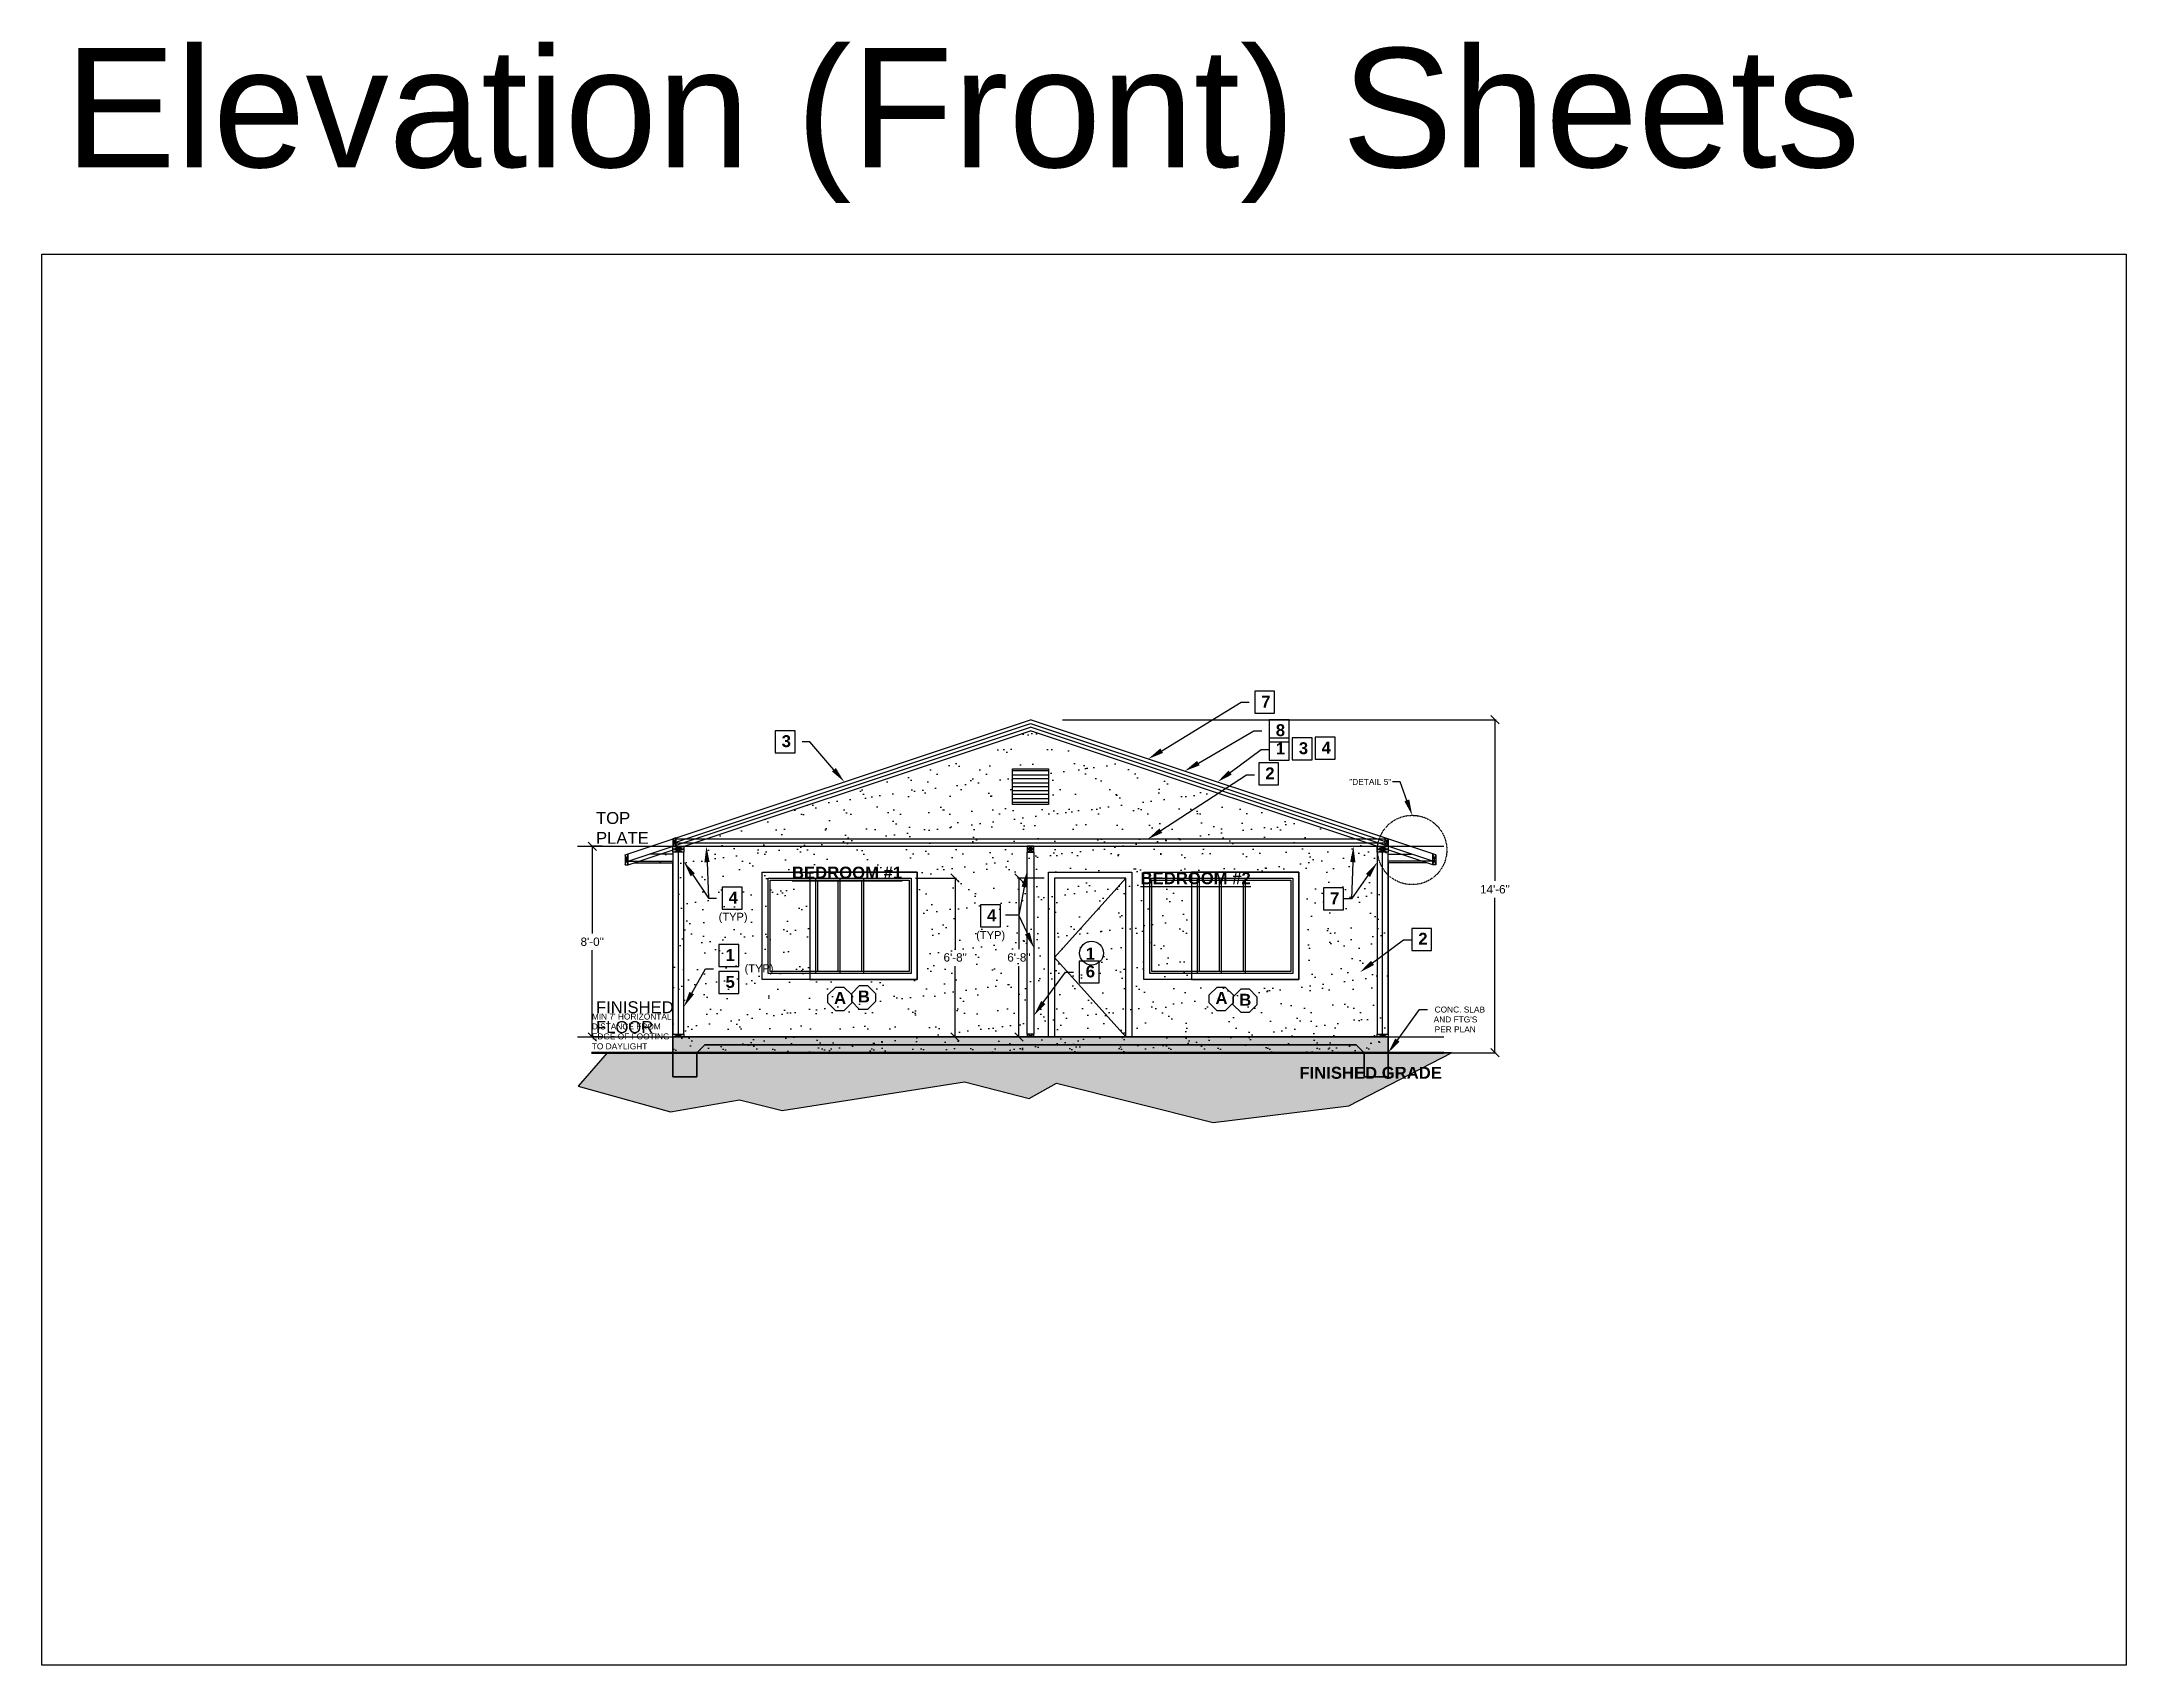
# Model space of a CAD drawing. Header units: inches. Extents: x -3572 to 2430, y -1517 to 3072.
# Drawn here: x -2481 to -1432, y -1517 to -699 of the extents above; entities that cross this region are included whole.
import ezdxf
from ezdxf import colors
from ezdxf.entities.mleader import LeaderData, LeaderLine
from ezdxf.math import Vec2, Vec3

# ---------------------------------------------------------------- set-up
doc = ezdxf.new("R2010")
doc.units = ezdxf.units.IN
doc.header["$MEASUREMENT"] = 0
doc.linetypes.add('DASHED2', pattern=[0.375, 0.25, -0.125])
for name, color, linetype in [('Elevation - Back Details', 6, 'Continuous'), ('Elevation - Front & Back', 7, 'Continuous'), ('Elevation - Front & Back Dim & Labels', 190, 'Continuous'), ('Elevation - Front Details', 3, 'Continuous'), ('Elevation - Section A', 7, 'Continuous'), ('Elevation - Section F&B Details', 7, 'Continuous')]:
    doc.layers.add(name, color=color, linetype=linetype)
doc.layers.add('Roof & Ceiling Insulation', color=40, linetype='BATTING', transparency=0.5)
doc.layers.add('Wall Insulation - Section A', color=40, linetype='BATTING', transparency=0.5)
doc.styles.get("Standard").update_dxf_attribs({"font": 'arial.ttf'})
doc.linetypes.add('BATTING', pattern='A,0.0001,-0.1,[134,ltypeshp.shx,S=0.1,R=0,X=-0.1,Y=0],-0.2,[134,ltypeshp.shx,S=0.1,R=180,X=0.1,Y=0],-0.1', length=0.4001)
doc.dimstyles.get("Standard").update_dxf_attribs({"dimscale": 0.7, "dimtxt": 6, "dimasz": 6, "dimexe": 1, "dimexo": 3, "dimgap": 3, "dimtad": 0, "dimtih": 1, "dimtoh": 1, "dimdec": 4, "dimzin": 1, "dimdsep": 46, "dimlunit": 4, "dimtxsty": 'Standard', "dimblk": 'OBLIQUE', "dimcen": 0.09, "dimadec": 0, "dimazin": 0, "dimtfac": 1, "dimtdec": 4, "dimtofl": 0, "dimtmove": 0, "dimatfit": 3, "dimfxl": 1, "dimtolj": 1, "dimtzin": 0, "dimarcsym": 0})

msp = doc.modelspace()

# ---------------------------------------------------------------- texts
at = {"color": 3, "insert": (-2469.86493, -702.61422), "char_height": 60, "attachment_point": 1}
msp.add_mtext_dynamic_manual_height_columns('Elevation (Front) Sheets', width=2572.0309593, gutter_width=1, heights=[0], dxfattribs=at)
at = {"layer": 'Elevation - Back Details', "char_height": 6, "attachment_point": 1}
for insert in [(-2114.67677, -1177.8163), (-1922.67677, -1177.80656)]:
    msp.add_mtext_dynamic_manual_height_columns('\\pxqc;{\\fArial|b1|i0|c0|p34;A}', width=70.1010121, gutter_width=1, heights=[0], dxfattribs=dict(at, insert=insert))
at = {"layer": 'Elevation - Front & Back Dim & Labels', "char_height": 6, "attachment_point": 1}
for s, width, insert in [('{\\fArial|b1|i0|c0|p34;1}', 70.1010121, (-1860.23525, -1052.1987)), ('{\\fArial|b1|i0|c0|p34;3}', 70.1010121, (-1848.67421, -1052.04915)), ('{\\fArial|b1|i0|c0|p34;4}', 70.1010121, (-1837.20061, -1051.79915)), ('TOP \\PPLATE', 74.8430218, (-2202.48105, -1087.19495)), ('{\\fArial|b1|i0|c0|p34;2}', 70.1010121, (-1788.56842, -1147.99253)), ('FINISHED \\PFLOOR', 74.8430218, (-2202.49277, -1182.44438)), ('{\\fArial|b1|i0|c0|p34;FINISHED GRADE}', 74.8430218, (-1848.39704, -1215.45833))]:
    msp.add_mtext_dynamic_manual_height_columns(s, width=width, gutter_width=1, heights=[0], dxfattribs=dict(at, insert=insert))
at = {"layer": 'Elevation - Front Details', "char_height": 6, "attachment_point": 1}
for s, insert in [('\\pxqc;{\\fArial|b1|i0|c0|p34;1}', (-1988.69689, -1155.50714)), ('\\pxqc;{\\fArial|b1|i0|c0|p34;B}', (-2102.67677, -1177.04629)), ('\\pxqc;{\\fArial|b1|i0|c0|p34;B}', (-1910.67677, -1178.70062))]:
    msp.add_mtext_dynamic_manual_height_columns(s, width=70.1010121, gutter_width=1, heights=[0], dxfattribs=dict(at, insert=insert))
at = {"layer": 'Elevation - Section A', "attachment_point": 1}
for s, width, insert, char_height in [('\\pxqc;{\\fArial|b1|i0|c0|p34;\\LBEDROOM #1}', 70.1010121, (-2111.15553, -1114.69057), 6), ('\\pxqc;{\\fArial|b1|i0|c0|p34;\\LBEDROOM #2}', 70.1010121, (-1935.66144, -1117.52467), 6), ('{\\fArial|b1|i0|c0|p34;4}', 70.1010121, (-2005.62459, -1136.2271), 6), ('(TYP)', 23.1015534, (-2011.09923, -1147.11459), 4), ('{\\fArial|b1|i0|c0|p34;6}', 70.1010121, (-1955.97537, -1164.42922), 6)]:
    msp.add_mtext_dynamic_manual_height_columns(s, width=width, gutter_width=1, heights=[0], dxfattribs=dict(at, insert=insert, char_height=char_height))
at = {"layer": 'Elevation - Section F&B Details', "attachment_point": 1}
for s, width, insert, char_height in [('{\\fArial|b1|i0|c0|p34;7}', 70.1010121, (-1867.59342, -1028.63301), 6), ('{\\fArial|b1|i0|c0|p34;3}', 70.1010121, (-2109.00216, -1048.50066), 6), ('{\\fArial|b1|i0|c0|p34;8}', 70.1010121, (-1860.27372, -1042.98017), 6), ('{\\fArial|b1|i0|c0|p34;2}', 70.1010121, (-1865.57174, -1064.72468), 6), ('{\\fArial|b1|i0|c0|p34;4}', 70.1010121, (-2135.69868, -1127.23892), 6), ('{\\fArial|b1|i0|c0|p34;7}', 70.1010121, (-1832.95784, -1127.64278), 6), ('(TYP)', 23.1015534, (-2140.75361, -1137.90999), 4), ('{\\fArial|b1|i0|c0|p34;1}', 70.1010121, (-2137.26709, -1156.15163), 6), ('(TYP)', 23.1015534, (-2127.68832, -1163.88301), 4), ('{\\fArial|b1|i0|c0|p34;5}', 70.1010121, (-2137.26709, -1169.69001), 6), ("MIN 7' HORIZONTAL DISTANCE FROM EDGE OF FOOTING TO DAYLIGHT", 40.6624413, (-2204.57666, -1188.62943), 3)]:
    msp.add_mtext_dynamic_manual_height_columns(s, width=width, gutter_width=1, heights=[0], dxfattribs=dict(at, insert=insert, char_height=char_height))

# ---------------------------------------------------------------- blocks, each defined once
blk = doc.blocks.new('_Oblique')
at = {"color": 0, "linetype": 'ByBlock', "lineweight": -2}
blk.add_line((-0.5, -0.5), (0.5, 0.5), dxfattribs=at)
blk = doc.blocks.new('*D26')
at = {"layer": 'Defpoints', "color": 0, "transparency": 16777216}
for p in [(-1974.8, -1120.4), (-1989.6, -1200.4), (-1971.8, -1200.4)]:
    blk.add_point(p, dxfattribs=at)
at = {"layer": 'Elevation - Front Details', "color": 0, "lineweight": -2, "transparency": 16777216}
for p, q in [((-1976.9, -1120.4), (-1990.3, -1120.4)), ((-1989.6, -1120.4), (-1989.6, -1156.2)), ((-1989.6, -1200.4), (-1989.6, -1164.7)), ((-1973.9, -1200.4), (-1990.3, -1200.4))]:
    blk.add_line(p, q, dxfattribs=at)
at = {"layer": 'Elevation - Front Details', "color": 0, "lineweight": -2, "transparency": 16777216, "xscale": 4.199999999999999, "yscale": 4.199999999999999, "zscale": 4.199999999999999}
for p, rotation in [((-1989.6, -1120.4), 90), ((-1989.6, -1200.4), 270)]:
    blk.add_blockref('_Oblique', p, dxfattribs=dict(at, rotation=rotation))
at = {"layer": 'Elevation - Front Details', "color": 0, "transparency": 16777216, "insert": (-1989.6, -1160.4), "char_height": 4.2, "attachment_point": 5}
blk.add_mtext('\\A1;6\'-8"', dxfattribs=at)
blk = doc.blocks.new('*D24')
at = {"layer": 'Defpoints', "color": 0, "transparency": 16777216}
for p in [(-2197.2, -1104.4), (-2204.4, -1200.4), (-2197.2, -1200.4)]:
    blk.add_point(p, dxfattribs=at)
at = {"layer": 'Elevation - Front & Back Dim & Labels', "color": 0, "lineweight": -2, "transparency": 16777216}
for p, q in [((-2199.3, -1104.4), (-2205.1, -1104.4)), ((-2204.4, -1104.4), (-2204.4, -1148.3)), ((-2204.4, -1200.4), (-2204.4, -1156.8)), ((-2199.3, -1200.4), (-2205.1, -1200.4))]:
    blk.add_line(p, q, dxfattribs=at)
at = {"layer": 'Elevation - Front & Back Dim & Labels', "color": 0, "lineweight": -2, "transparency": 16777216, "xscale": 4.199999999999999, "yscale": 4.199999999999999, "zscale": 4.199999999999999}
for p, rotation in [((-2204.4, -1104.4), 90), ((-2204.4, -1200.4), 270)]:
    blk.add_blockref('_Oblique', p, dxfattribs=dict(at, rotation=rotation))
at = {"layer": 'Elevation - Front & Back Dim & Labels', "color": 0, "transparency": 16777216, "insert": (-2204.4, -1152.5), "char_height": 4.2, "attachment_point": 5}
blk.add_mtext('\\A1;8\'-0"', dxfattribs=at)
blk = doc.blocks.new('*D27')
at = {"layer": 'Defpoints', "color": 0, "transparency": 16777216}
for p in [(-2043.8, -1120.4), (-2043.8, -1200.4), (-2021.7, -1200.4)]:
    blk.add_point(p, dxfattribs=at)
at = {"layer": 'Elevation - Back Details', "color": 0, "lineweight": -2, "transparency": 16777216}
for p, q in [((-2041.7, -1120.4), (-2021, -1120.4)), ((-2021.7, -1120.4), (-2021.7, -1156.2)), ((-2021.7, -1200.4), (-2021.7, -1164.7)), ((-2041.7, -1200.4), (-2021, -1200.4))]:
    blk.add_line(p, q, dxfattribs=at)
at = {"layer": 'Elevation - Back Details', "color": 0, "lineweight": -2, "transparency": 16777216, "xscale": 4.199999999999999, "yscale": 4.199999999999999, "zscale": 4.199999999999999}
for p, rotation in [((-2021.7, -1120.4), 90), ((-2021.7, -1200.4), 270)]:
    blk.add_blockref('_Oblique', p, dxfattribs=dict(at, rotation=rotation))
at = {"layer": 'Elevation - Back Details', "color": 0, "transparency": 16777216, "insert": (-2021.7, -1160.4), "char_height": 4.2, "attachment_point": 5}
blk.add_mtext('\\A1;6\'-8"', dxfattribs=at)
blk = doc.blocks.new('*D25')
at = {"layer": 'Defpoints', "color": 0, "transparency": 16777216}
for p in [(-1969.7, -1040.7), (-1992.3, -1208.4), (-1750, -1208.4)]:
    blk.add_point(p, dxfattribs=at)
at = {"layer": 'Elevation - Front & Back Dim & Labels', "color": 0, "lineweight": -2, "transparency": 16777216}
for p, q in [((-1967.6, -1040.7), (-1749.3, -1040.7)), ((-1750, -1040.7), (-1750, -1121.8)), ((-1750, -1208.4), (-1750, -1130.3)), ((-1990.2, -1208.4), (-1749.3, -1208.4))]:
    blk.add_line(p, q, dxfattribs=at)
at = {"layer": 'Elevation - Front & Back Dim & Labels', "color": 0, "lineweight": -2, "transparency": 16777216, "xscale": 4.199999999999999, "yscale": 4.199999999999999, "zscale": 4.199999999999999}
for p, rotation in [((-1750, -1040.7), 90), ((-1750, -1208.4), 270)]:
    blk.add_blockref('_Oblique', p, dxfattribs=dict(at, rotation=rotation))
at = {"layer": 'Elevation - Front & Back Dim & Labels', "color": 0, "transparency": 16777216, "insert": (-1750, -1126.1), "char_height": 4.2, "attachment_point": 5}
blk.add_mtext('\\A1;14\'-6" ', dxfattribs=at)

# ---------------------------------------------------------------- dimensions: what is measured, and where the dimension line sits
at = {"layer": 'Elevation - Back Details'}
dim = msp.add_linear_dim(base=(-2021.67054, -1200.42991), p1=(-2043.76313, -1120.42991), p2=(-2043.76313, -1200.42991), angle=90, dimstyle='Standard', dxfattribs=at)
dim.commit()
dim.dimension.update_dxf_attribs({"geometry": '*D27', "text_midpoint": (-2021.67054, -1160.42991)})
at = {"layer": 'Elevation - Front & Back Dim & Labels'}
dim = msp.add_linear_dim(base=(-1749.99668, -1208.42991), p1=(-1969.6552, -1040.74076), p2=(-1992.26313, -1208.42991), angle=90, text='14\'-6" ', dimstyle='Standard', dxfattribs=at)
dim.commit()
dim.dimension.update_dxf_attribs({"geometry": '*D25', "text_midpoint": (-1749.99668, -1126.08533), "dimtype": 160})
dim = msp.add_linear_dim(base=(-2204.35896, -1200.42991), p1=(-2197.21, -1104.42991), p2=(-2197.21, -1200.42991), angle=90, dimstyle='Standard', dxfattribs=at)
dim.commit()
dim.dimension.update_dxf_attribs({"geometry": '*D24', "text_midpoint": (-2204.35896, -1152.53672), "dimtype": 160})
at = {"layer": 'Elevation - Front Details'}
dim = msp.add_linear_dim(base=(-1989.62822, -1200.42991), p1=(-1974.76313, -1120.42991), p2=(-1971.76313, -1200.42991), angle=90, dimstyle='Standard', dxfattribs=at)
dim.commit()
dim.dimension.update_dxf_attribs({"geometry": '*D26', "text_midpoint": (-1989.62822, -1160.42991)})

# ---------------------------------------------------------------- hatches: boundary and pattern name
at = {"transparency": 33554508}
h = msp.add_hatch(dxfattribs=at)
h.set_pattern_fill('AR-SAND', color=256)
h.set_pattern_definition([(37.5, (0, 0), (-0.0629934, 1.9268238), [0, -1.52, 0, -1.7, 0, -1.625]), (7.5, (0, 0), (1.7697767, 2.822146), [0, -0.82, 0, -1.37, 0, -0.525]), (327.5, (-1.23, 0), (3.1141419, 0.005659), [0, -0.5, 0, -1.8, 0, -2.35]), (317.5, (-1.23, 0), (3.0061266, 0.8776756), [0, -0.25, 0, -1.18, 0, -1.35])])
h.paths.add_polyline_path([(-1819.76313, -1204.42991), (-2147.76313, -1204.42991), (-2151.76313, -1208.42991), (-1815.76313, -1208.42991)])
at = {"layer": 'Elevation - Back Details', "transparency": 33554636}
h = msp.add_hatch(dxfattribs=at)
h.set_pattern_fill('AR-SAND', color=256, scale=8)
h.paths.add_polyline_path([(-2158.33095, -1104.42991), (-2183.26312, -1112.74061), (-2163.76313, -1112.74061), (-2163.76313, -1200.42991), (-1803.76313, -1200.42991), (-1803.76313, -1112.74061), (-1784.26314, -1112.74061), (-1809.19531, -1104.42991)])
h.paths.add_polyline_path([(-2040.76313, -1171.42991), (-2118.76313, -1171.42991), (-2118.76313, -1117.42991), (-2040.76313, -1117.42991)], flags=16)
h.paths.add_polyline_path([(-2043.76313, -1168.42991), (-2079.76313, -1168.42991), (-2115.76313, -1168.42991), (-2115.76313, -1120.42991), (-2079.76313, -1120.42991), (-2043.76313, -1120.42991)], flags=0)
h.paths.add_polyline_path([(-1926.76313, -1117.42991), (-1848.76313, -1117.42991), (-1848.76313, -1171.42991), (-1926.76313, -1171.42991)], flags=16)
h.paths.add_polyline_path([(-1923.76313, -1120.42991), (-1887.76313, -1120.42991), (-1851.76313, -1120.42991), (-1851.76313, -1168.42991), (-1887.76313, -1168.42991), (-1923.76313, -1168.42991)], flags=0)
h.paths.add_polyline_path([(-1922.76313, -1121.42991), (-1888.76313, -1121.42991), (-1888.76313, -1167.42991), (-1922.76313, -1167.42991)], flags=0)
h.paths.add_polyline_path([(-2080.76313, -1167.42991), (-2114.76313, -1167.42991), (-2114.76313, -1121.42991), (-2080.76313, -1121.42991)], flags=0)
h.paths.add_polyline_path([(-2073.76313, -1179.29002), (-2073.76313, -1183.29002), (-2077.76313, -1187.29002), (-2081.76313, -1187.29002), (-2085.76313, -1183.29002), (-2085.76313, -1179.29002), (-2081.76313, -1175.29002), (-2077.76313, -1175.29002)], flags=16)
h.paths.add_polyline_path([(-1893.76313, -1179.28029), (-1889.76313, -1175.28029), (-1885.76313, -1175.28029), (-1881.76313, -1179.28029), (-1881.76313, -1183.28029), (-1885.76313, -1187.28029), (-1889.76313, -1187.28029), (-1893.76313, -1183.28029)], flags=16)
h.paths.add_polyline_path([(-1809.19531, -1104.42991), (-1983.76313, -1046.2408), (-2158.33095, -1104.42991)])
h.paths.add_polyline_path([(-1992.76313, -1083.43007), (-1992.76313, -1065.43007), (-1974.76313, -1065.43007), (-1974.76313, -1083.43007)], flags=16)
h.paths.add_polyline_path([(-2163.76313, -1200.42991), (-2163.76313, -1208.42991), (-1803.76313, -1208.42991), (-1803.76313, -1200.42991)])
h.paths.add_polyline_path([(-2031.47681, -1166.65501), (-2011.7865, -1166.65501), (-2011.7865, -1154.29076), (-2031.47681, -1154.29076)], flags=24)
h.paths.add_polyline_path([(-1892.13649, -1187.08282), (-1883.08329, -1187.08282), (-1883.08329, -1174.71857), (-1892.13649, -1174.71857)], flags=24)
h.paths.add_polyline_path([(-2084.13649, -1187.09256), (-2075.08329, -1187.09256), (-2075.08329, -1174.7283), (-2084.13649, -1174.7283)], flags=24)
h.paths.add_polyline_path([(-1973.47979, -1080.65517), (-1953.78948, -1080.65517), (-1953.78948, -1068.29092), (-1973.47979, -1068.29092)], flags=24)
h.paths.add_polyline_path([(-1994.06247, -1103.83048), (-1974.37215, -1103.83048), (-1974.37215, -1091.46622), (-1994.06247, -1091.46622)], flags=24)
at = {"layer": 'Elevation - Front Details', "transparency": 33554636}
h = msp.add_hatch(dxfattribs=at)
h.set_pattern_fill('AR-SAND', color=256, scale=8)
h.paths.add_polyline_path([(-1809.19531, -1104.42991), (-1983.76313, -1046.2408), (-2158.33095, -1104.42991)])
h.paths.add_polyline_path([(-1992.76313, -1083.43007), (-1992.76313, -1065.43007), (-1974.76313, -1065.43007), (-1974.76313, -1083.43007)], flags=16)
h.paths.add_polyline_path([(-2158.33095, -1104.42991), (-2183.26312, -1112.74061), (-2163.76313, -1112.74061), (-2163.76313, -1200.42991), (-1974.76313, -1200.42991), (-1974.76313, -1117.42991), (-1932.76313, -1117.42991), (-1932.76313, -1200.42991), (-1803.76313, -1200.42991), (-1803.76313, -1112.74061), (-1784.26314, -1112.74061), (-1809.19531, -1104.42991)])
h.paths.add_polyline_path([(-2040.76313, -1171.42991), (-2094.76313, -1171.42991), (-2094.76313, -1117.42991), (-2040.76313, -1117.42991)], flags=16)
h.paths.add_polyline_path([(-2043.76313, -1120.42991), (-2043.76313, -1168.42991), (-2067.76313, -1168.42991), (-2091.76313, -1168.42991), (-2091.76313, -1120.42991), (-2067.76313, -1120.42991)], flags=0)
h.paths.add_polyline_path([(-2068.76313, -1121.42991), (-2068.76313, -1167.42991), (-2090.76313, -1167.42991), (-2090.76313, -1121.42991)], flags=0)
h.paths.add_polyline_path([(-2065.76313, -1174.52002), (-2061.76313, -1178.52002), (-2061.76313, -1182.52002), (-2065.76313, -1186.52002), (-2069.76313, -1186.52002), (-2073.76313, -1182.52002), (-2073.76313, -1178.52002), (-2069.76313, -1174.52002)], flags=16)
h.paths.add_polyline_path([(-1902.76313, -1117.42991), (-1848.76313, -1117.42991), (-1848.76313, -1171.42991), (-1902.76313, -1171.42991)], flags=16)
h.paths.add_polyline_path([(-1899.76313, -1120.42991), (-1875.76313, -1120.42991), (-1851.76313, -1120.42991), (-1851.76313, -1168.42991), (-1875.76313, -1168.42991), (-1899.76313, -1168.42991)], flags=0)
h.paths.add_polyline_path([(-1898.76313, -1121.42991), (-1876.76313, -1121.42991), (-1876.76313, -1167.42991), (-1898.76313, -1167.42991)], flags=0)
h.paths.add_polyline_path([(-1881.76313, -1180.17435), (-1877.76313, -1176.17435), (-1873.76313, -1176.17435), (-1869.76313, -1180.17435), (-1869.76313, -1184.17435), (-1873.76313, -1188.17435), (-1877.76313, -1188.17435), (-1881.76313, -1184.17435)], flags=16)
h.paths.add_polyline_path([(-2163.76313, -1200.42991), (-2163.76313, -1208.42991), (-1803.76313, -1208.42991), (-1803.76313, -1200.42991)])
h.paths.add_polyline_path([(-1880.25314, -1187.97688), (-1871.19993, -1187.97688), (-1871.19993, -1175.61263), (-1880.25314, -1175.61263)], flags=24)
h.paths.add_polyline_path([(-2072.25314, -1186.32256), (-2063.19993, -1186.32256), (-2063.19993, -1173.9583), (-2072.25314, -1173.9583)], flags=24)
h = msp.add_hatch(dxfattribs=at)
h.set_pattern_fill('AR-SAND', color=256, scale=8)
h.set_pattern_definition([(37.5, (250.228, 0), (-0.503947, 15.41459), [0, -12.16, 0, -13.6, 0, -13]), (7.5, (250.228, 0), (14.15821, 22.57717), [0, -6.56, 0, -10.96, 0, -4.2]), (327.5, (240.388, 0), (24.913135, 0.04527), [0, -4, 0, -14.4, 0, -18.8]), (317.5, (240.388, 0), (24.04901, 7.0214), [0, -2, 0, -9.44, 0, -10.8])])
h.paths.add_polyline_path([(-1803.76313, -1208.42991), (-1803.76313, -1200.42991), (-2163.76313, -1200.42991), (-2163.76313, -1208.42991)])
at = {"layer": 'Elevation - Section F&B Details', "transparency": 33554636}
h = msp.add_hatch(dxfattribs=at)
h.set_pattern_fill('AR-CONC', color=256)
h.set_pattern_definition([(50, (250.2276, 0), (7.172602, -0.627521), [0.75, -8.25]), (355, (250.2276, 0), (-1.387513, 7.521921), [0.6, -6.6]), (100.45144, (250.825, -0.052), (5.785088, 6.8944), [0.637402, -7.011421]), (46.1842, (250.228, 2), (10.672413, -1.655193), [1.125, -12.375]), (96.63564, (251.117, 1.862), (9.34662, 9.741186), [0.956103, -10.517138]), (351.18416, (250.228, 2), (9.34662, 9.741186), [0.9, -9.9]), (21, (251.2276, 1.5), (5.96907, -4.026189), [0.75, -8.25]), (326, (251.2276, 1.5), (2.433153, 7.2515), [0.6, -6.6]), (71.45144, (251.725, 1.1645), (8.402224, 3.225312), [0.637402, -7.011421]), (37.5, (250.2276, 0), (0.1215986, 3.3289385), [0, -6.52, 0, -6.7, 0, -6.625]), (7.5, (250.2276, 0), (2.6306954, 3.944117), [0, -3.82, 0, -6.37, 0, -2.525]), (327.5, (247.9976, 0), (5.3382244, -0.2255487), [0, -2.5, 0, -7.8, 0, -10.35]), (317.5, (246.9976, 0), (5.831862, 1.00105), [0, -3.25, 0, -5.18, 0, -7.35])])
h.paths.add_polyline_path([(-2163.76313, -1200.42991), (-2163.76313, -1220.42991), (-2151.76313, -1220.42991), (-2151.76313, -1208.42991), (-2147.76313, -1204.42991), (-1819.76313, -1204.42991), (-1815.76313, -1208.42991), (-1815.76313, -1220.42991), (-1803.76313, -1220.42991), (-1803.76313, -1200.42991)])
at = {"layer": 'Elevation - Section F&B Details', "transparency": 33554508}
h = msp.add_hatch(dxfattribs=at)
h.set_pattern_fill('EARTH', color=256, scale=30)
h.set_pattern_definition([(0, (-2157.7805, 64.1875), (7.5, 7.5), [7.5, -7.5]), (0, (-2157.7805, 67), (7.5, 7.5), [7.5, -7.5]), (0, (-2157.7805, 69.8125), (7.5, 7.5), [7.5, -7.5]), (90, (-2156.843, 70.75), (-7.5, 7.5), [7.5, -7.5]), (90, (-2154.0305, 70.75), (-7.5, 7.5), [7.5, -7.5]), (90, (-2151.218, 70.75), (-7.5, 7.5), [7.5, -7.5])])
h.paths.add_polyline_path([(-2151.76313, -1208.42991), (-2151.76313, -1220.42991), (-2163.76313, -1220.42991), (-2163.76313, -1208.42991), (-2196.78883, -1208.42991), (-2211.44774, -1225.22504), (-2165.05611, -1238.04425), (-2130.1986, -1232.01587), (-2108.7478, -1237.37443), (-2016.91163, -1222.97328), (-1984.40028, -1231.34604), (-1970.65838, -1223.6431), (-1891.89378, -1243.40282), (-1823.51941, -1235.03005), (-1771.76313, -1208.42991), (-1803.76313, -1208.42991), (-1803.76313, -1220.42991), (-1815.76313, -1220.42991), (-1815.76313, -1208.42991)])

# ---------------------------------------------------------------- linework, layer by layer
at = {"color": 3}
msp.add_lwpolyline([(-2481.49866, -806.34727), (-1432.16262, -806.34727), (-1432.16262, -1516.7118), (-2481.49866, -1516.7118)], close=True, dxfattribs=at)
at = {"layer": 'Elevation - Back Details'}
for p, q in [((-2040.76313, -1117.42991), (-2040.76313, -1120.42991)), ((-1848.76313, -1117.42991), (-1848.76313, -1120.42991)), ((-2085.76313, -1183.29002), (-2085.76313, -1179.29002)), ((-2081.76313, -1175.29002), (-2077.76313, -1175.29002)), ((-2077.76313, -1175.29002), (-2073.76313, -1179.29002)), ((-2073.76313, -1179.29002), (-2073.76313, -1183.29002)), ((-1893.76313, -1183.28029), (-1893.76313, -1179.28029)), ((-1889.76313, -1175.28029), (-1885.76313, -1175.28029)), ((-1885.76313, -1175.28029), (-1881.76313, -1179.28029)), ((-1881.76313, -1179.28029), (-1881.76313, -1183.28029)), ((-2077.76313, -1187.29002), (-2081.76313, -1187.29002)), ((-1885.76313, -1187.28029), (-1889.76313, -1187.28029))]:
    msp.add_line(p, q, dxfattribs=at)
for points in [[(-2118.76313, -1117.42991), (-2040.76313, -1117.42991), (-2040.76313, -1171.42991), (-2118.76313, -1171.42991)], [(-2115.76313, -1120.42991), (-2079.76313, -1120.42991), (-2079.76313, -1168.42991), (-2115.76313, -1168.42991)], [(-2114.76313, -1121.42991), (-2080.76313, -1121.42991), (-2080.76313, -1167.42991), (-2114.76313, -1167.42991)], [(-1926.76313, -1117.42991), (-1848.76313, -1117.42991), (-1848.76313, -1171.42991), (-1926.76313, -1171.42991)], [(-1923.76313, -1120.42991), (-1887.76313, -1120.42991), (-1887.76313, -1168.42991), (-1923.76313, -1168.42991)], [(-1922.76313, -1121.42991), (-1888.76313, -1121.42991), (-1888.76313, -1167.42991), (-1922.76313, -1167.42991)]]:
    msp.add_lwpolyline(points, close=True, dxfattribs=at)
for points in [[(-2079.76313, -1120.42991), (-2043.76313, -1120.42991), (-2043.76313, -1168.42991), (-2079.76313, -1168.42991)], [(-2079.76313, -1121.42991), (-2044.76313, -1121.42991), (-2044.76313, -1167.42991), (-2079.76313, -1167.42991)], [(-1887.76313, -1120.42991), (-1851.76313, -1120.42991), (-1851.76313, -1168.42991), (-1887.76313, -1168.42991)], [(-1887.76313, -1121.42991), (-1852.76313, -1121.42991), (-1852.76313, -1167.42991), (-1887.76313, -1167.42991)], [(-2085.76313, -1179.29002), (-2081.76313, -1175.29002)], [(-2081.76313, -1187.29002), (-2085.76313, -1183.29002)], [(-2073.76313, -1183.29002), (-2077.76313, -1187.29002)], [(-1893.76313, -1179.28029), (-1889.76313, -1175.28029)], [(-1889.76313, -1187.28029), (-1893.76313, -1183.28029)], [(-1881.76313, -1183.28029), (-1885.76313, -1187.28029)]]:
    msp.add_lwpolyline(points, dxfattribs=at)
at = {"layer": 'Elevation - Front & Back'}
for p, q in [((-2187.76313, -1108.74061), (-1983.76313, -1040.74076)), ((-1779.76313, -1108.74061), (-1983.76313, -1040.74076)), ((-2187.76313, -1108.74061), (-2187.76313, -1113.74061)), ((-1779.76313, -1108.74061), (-1779.76313, -1113.74061)), ((-2187.76313, -1113.74061), (-2186.26313, -1113.74061)), ((-2163.76313, -1208.42991), (-2163.76313, -1112.74061)), ((-1803.76313, -1112.74061), (-1803.76313, -1208.42991)), ((-1779.76313, -1113.74061), (-1781.26313, -1113.74061))]:
    msp.add_line(p, q, dxfattribs=at)
at = {"layer": 'Elevation - Front & Back Dim & Labels'}
for p, q in [((-2186.26313, -1113.74061), (-1983.76313, -1046.2408)), ((-1781.26313, -1113.74061), (-1983.76313, -1046.2408)), ((-1974.76313, -1066.43007), (-1992.76313, -1066.43007)), ((-1992.76313, -1068.43007), (-1974.76313, -1068.43007)), ((-1974.76313, -1070.43007), (-1992.76313, -1070.43007)), ((-1992.76313, -1072.43007), (-1974.76313, -1072.43007)), ((-1974.76313, -1074.43007), (-1992.76313, -1074.43007)), ((-1992.76313, -1076.43007), (-1974.76313, -1076.43007)), ((-1974.76313, -1078.43007), (-1992.76313, -1078.43007)), ((-1992.76313, -1080.43007), (-1974.76313, -1080.43007)), ((-1974.76313, -1082.43007), (-1992.76313, -1082.43007)), ((-2183.26312, -1112.74061), (-2163.76313, -1112.74061)), ((-1784.26314, -1112.74061), (-1803.76313, -1112.74061))]:
    msp.add_line(p, q, dxfattribs=at)
at = {"layer": 'Elevation - Front & Back Dim & Labels', "linetype": 'DASHED2'}
for p, q in [((-2211.76313, -1104.42991), (-1775.77453, -1104.42991)), ((-2211.76313, -1200.42991), (-1775.77453, -1200.42991))]:
    msp.add_line(p, q, dxfattribs=at)
at = {"layer": 'Elevation - Front & Back Dim & Labels', "lineweight": 50}
msp.add_line((-2204.73896, -1208.42991), (-1775.77453, -1208.42991), dxfattribs=at)
at = {"layer": 'Elevation - Front & Back Dim & Labels'}
for points in [[(-1863.54367, -1061.01675), (-1853.50603, -1061.01675), (-1853.50603, -1049.96148), (-1863.54367, -1049.96148)], [(-1851.98263, -1060.8672), (-1841.94499, -1060.8672), (-1841.94499, -1049.81192), (-1851.98263, -1049.81192)], [(-1840.50903, -1060.6172), (-1830.47138, -1060.6172), (-1830.47138, -1049.56192), (-1840.50903, -1049.56192)], [(-1992.76313, -1065.43007), (-1974.76313, -1065.43007), (-1974.76313, -1083.43007), (-1992.76313, -1083.43007)], [(-1791.87683, -1156.81057), (-1781.83919, -1156.81057), (-1781.83919, -1145.7553), (-1791.87683, -1145.7553)]]:
    msp.add_lwpolyline(points, close=True, dxfattribs=at)
at = {"layer": 'Elevation - Front Details'}
for p, q in [((-1935.76313, -1120.42991), (-1971.76313, -1160.42991)), ((-1971.76313, -1160.42991), (-1935.76313, -1200.42991)), ((-2069.76313, -1174.52002), (-2065.76313, -1174.52002)), ((-2065.76313, -1174.52002), (-2061.76313, -1178.52002)), ((-2073.76313, -1182.52002), (-2073.76313, -1178.52002)), ((-2061.76313, -1178.52002), (-2061.76313, -1182.52002)), ((-1881.76313, -1184.17435), (-1881.76313, -1180.17435)), ((-1877.76313, -1176.17435), (-1873.76313, -1176.17435)), ((-1873.76313, -1176.17435), (-1869.76313, -1180.17435)), ((-1869.76313, -1180.17435), (-1869.76313, -1184.17435)), ((-2065.76313, -1186.52002), (-2069.76313, -1186.52002)), ((-1873.76313, -1188.17435), (-1877.76313, -1188.17435))]:
    msp.add_line(p, q, dxfattribs=at)
for points in [[(-2094.76313, -1171.42991), (-2040.76313, -1171.42991), (-2040.76313, -1117.42991), (-2094.76313, -1117.42991)], [(-2090.76313, -1121.42991), (-2068.76313, -1121.42991), (-2068.76313, -1167.42991), (-2090.76313, -1167.42991)], [(-1971.76313, -1200.42991), (-1935.76313, -1200.42991), (-1935.76313, -1120.42991), (-1971.76313, -1120.42991)], [(-1902.76313, -1171.42991), (-1848.76313, -1171.42991), (-1848.76313, -1117.42991), (-1902.76313, -1117.42991)], [(-1898.76313, -1121.42991), (-1876.76313, -1121.42991), (-1876.76313, -1167.42991), (-1898.76313, -1167.42991)]]:
    msp.add_lwpolyline(points, close=True, dxfattribs=at)
for points in [[(-2091.76313, -1120.42991), (-2067.76313, -1120.42991), (-2067.76313, -1168.42991), (-2091.76313, -1168.42991), (-2091.76313, -1120.42991)], [(-2067.76313, -1120.42991), (-2043.76313, -1120.42991), (-2043.76313, -1168.42991), (-2067.76313, -1168.42991)], [(-2067.76313, -1121.42991), (-2044.76313, -1121.42991), (-2044.76313, -1167.42991), (-2067.76313, -1167.42991)], [(-1974.76313, -1200.42991), (-1974.76313, -1117.42991), (-1932.76313, -1117.42991), (-1932.76313, -1200.42991)], [(-1899.76313, -1120.42991), (-1875.76313, -1120.42991), (-1875.76313, -1168.42991), (-1899.76313, -1168.42991), (-1899.76313, -1120.42991)], [(-1875.76313, -1120.42991), (-1851.76313, -1120.42991), (-1851.76313, -1168.42991), (-1875.76313, -1168.42991)], [(-1875.76313, -1121.42991), (-1852.76313, -1121.42991), (-1852.76313, -1167.42991), (-1875.76313, -1167.42991)], [(-2073.76313, -1178.52002), (-2069.76313, -1174.52002)], [(-2069.76313, -1186.52002), (-2073.76313, -1182.52002)], [(-2061.76313, -1182.52002), (-2065.76313, -1186.52002)], [(-1881.76313, -1180.17435), (-1877.76313, -1176.17435)], [(-1877.76313, -1188.17435), (-1881.76313, -1184.17435)], [(-1869.76313, -1184.17435), (-1873.76313, -1188.17435)]]:
    msp.add_lwpolyline(points, dxfattribs=at)
msp.add_circle((-1953.02327, -1158.19967), 6, dxfattribs=at)
at = {"layer": 'Elevation - Section A'}
for p, q in [((-1985.51313, -1104.42991), (-1982.01313, -1105.92991)), ((-1985.51313, -1105.92991), (-1982.01313, -1104.42991)), ((-1985.51313, -1105.92991), (-1982.01313, -1107.42991)), ((-1985.51313, -1107.42991), (-1982.01313, -1105.92991)), ((-1985.51313, -1198.92991), (-1982.01313, -1200.42991)), ((-1985.51313, -1200.42991), (-1982.01313, -1198.92991))]:
    msp.add_line(p, q, dxfattribs=at)
for points in [[(-1985.51313, -1105.92991), (-1982.01313, -1105.92991), (-1982.01313, -1104.42991), (-1985.51313, -1104.42991)], [(-1985.51313, -1107.42991), (-1982.01313, -1107.42991), (-1982.01313, -1105.92991), (-1985.51313, -1105.92991)], [(-1985.51313, -1107.42991), (-1982.01313, -1107.42991), (-1982.01313, -1198.92991), (-1985.51313, -1198.92991)], [(-2008.93301, -1145.04515), (-1998.89537, -1145.04515), (-1998.89537, -1133.98987), (-2008.93301, -1133.98987)], [(-1959.28379, -1173.24726), (-1949.24614, -1173.24726), (-1949.24614, -1162.19199), (-1959.28379, -1162.19199)], [(-1985.51313, -1200.42991), (-1982.01313, -1200.42991), (-1982.01313, -1198.92991), (-1985.51313, -1198.92991)]]:
    msp.add_lwpolyline(points, close=True, dxfattribs=at)
at = {"layer": 'Elevation - Section F&B Details'}
for p, q in [((-2186.26313, -1111.92989), (-1983.76313, -1044.43008)), ((-1781.26313, -1111.92989), (-1983.76313, -1044.43008)), ((-2162.26313, -1100.24059), (-2163.76313, -1104.42991)), ((-2163.76313, -1100.74059), (-2162.26313, -1104.42991)), ((-1805.26313, -1100.24059), (-1803.76313, -1104.42991)), ((-1803.76313, -1100.74059), (-1805.26313, -1104.42991)), ((-2187.76313, -1113.74061), (-2186.26313, -1108.24061)), ((-2186.26313, -1113.74061), (-2187.76313, -1108.74061)), ((-2186.26313, -1113.74061), (-2186.26313, -1108.24061)), ((-2186.07029, -1111.86561), (-2163.76313, -1111.86561)), ((-2163.76313, -1108.36561), (-2175.57026, -1108.36561)), ((-2163.76313, -1104.42991), (-2158.26313, -1105.92991)), ((-2163.76313, -1105.92991), (-2158.26313, -1104.42991)), ((-2163.76313, -1105.92991), (-2158.26313, -1107.42991)), ((-2163.76313, -1107.42991), (-2158.26313, -1105.92991)), ((-1809.26313, -1104.42991), (-1803.76313, -1105.92991)), ((-1809.26313, -1105.92991), (-1803.76313, -1104.42991)), ((-1809.26313, -1105.92991), (-1803.76313, -1107.42991)), ((-1809.26313, -1107.42991), (-1803.76313, -1105.92991)), ((-1803.76313, -1108.36561), (-1791.95599, -1108.36561)), ((-1781.45597, -1111.86561), (-1803.76313, -1111.86561)), ((-1781.26313, -1113.74061), (-1781.26313, -1108.24061)), ((-1779.76313, -1113.74061), (-1781.26313, -1108.24061)), ((-1781.26313, -1113.74061), (-1779.76313, -1108.74061)), ((-2163.76313, -1198.92991), (-2158.26313, -1200.42991)), ((-2163.76313, -1200.42991), (-2158.26313, -1198.92991)), ((-2147.76313, -1204.42991), (-2151.76313, -1208.42991)), ((-1819.76313, -1204.42991), (-2147.76313, -1204.42991)), ((-1809.26313, -1198.92991), (-1803.76313, -1200.42991)), ((-1809.26313, -1200.42991), (-1803.76313, -1198.92991))]:
    msp.add_line(p, q, dxfattribs=at)
for points in [[(-1870.90184, -1037.45106), (-1860.86419, -1037.45106), (-1860.86419, -1026.39578), (-1870.90184, -1026.39578)], [(-2112.31058, -1057.31871), (-2102.27294, -1057.31871), (-2102.27294, -1046.26344), (-2112.31058, -1046.26344)], [(-1863.58214, -1051.79821), (-1853.54449, -1051.79821), (-1853.54449, -1040.74294), (-1863.58214, -1040.74294)], [(-1868.88016, -1073.54272), (-1858.84252, -1073.54272), (-1858.84252, -1062.48745), (-1868.88016, -1062.48745)], [(-2163.76313, -1104.42991), (-2162.26313, -1104.42991), (-2162.26313, -1100.24059), (-2163.76313, -1100.74059)], [(-1803.76313, -1104.42991), (-1805.26313, -1104.42991), (-1805.26313, -1100.24059), (-1803.76313, -1100.74059)], [(-2163.76313, -1105.92991), (-2163.76313, -1104.42991), (-2158.26313, -1104.42991), (-2158.26313, -1105.92991)], [(-2163.76313, -1107.42991), (-2163.76313, -1105.92991), (-2158.26313, -1105.92991), (-2158.26313, -1107.42991)], [(-2163.76313, -1198.92991), (-2158.26313, -1198.92991), (-2158.26313, -1107.42991), (-2163.76313, -1107.42991)], [(-1809.26313, -1105.92991), (-1809.26313, -1104.42991), (-1803.76313, -1104.42991), (-1803.76313, -1105.92991)], [(-1809.26313, -1107.42991), (-1809.26313, -1105.92991), (-1803.76313, -1105.92991), (-1803.76313, -1107.42991)], [(-1809.26313, -1198.92991), (-1803.76313, -1198.92991), (-1803.76313, -1107.42991), (-1809.26313, -1107.42991)], [(-2139.0071, -1136.05697), (-2128.96946, -1136.05697), (-2128.96946, -1125.0017), (-2139.0071, -1125.0017)], [(-1836.26625, -1136.46083), (-1826.22861, -1136.46083), (-1826.22861, -1125.40555), (-1836.26625, -1125.40555)], [(-2140.57551, -1164.96967), (-2130.53787, -1164.96967), (-2130.53787, -1153.9144), (-2140.57551, -1153.9144)], [(-2140.57551, -1178.50806), (-2130.53787, -1178.50806), (-2130.53787, -1167.45279), (-2140.57551, -1167.45279)], [(-2163.76313, -1200.42991), (-2163.76313, -1198.92991), (-2158.26313, -1198.92991), (-2158.26313, -1200.42991)], [(-2163.76313, -1220.42991), (-2151.76313, -1220.42991), (-2151.76313, -1208.42991), (-2147.76313, -1204.42991), (-1819.76313, -1204.42991), (-1815.76313, -1208.42991), (-1815.76313, -1220.42991), (-1803.76313, -1220.42991), (-1803.76313, -1200.42991), (-2163.76313, -1200.42991)], [(-1809.26313, -1200.42991), (-1809.26313, -1198.92991), (-1803.76313, -1198.92991), (-1803.76313, -1200.42991)], [(-2163.76313, -1208.42991), (-2196.78883, -1208.42991), (-2211.44774, -1225.22504), (-2165.05611, -1238.04425), (-2130.1986, -1232.01587), (-2108.7478, -1237.37443), (-2016.91163, -1222.97328), (-1984.40028, -1231.34604), (-1970.65838, -1223.6431), (-1891.89378, -1243.40282), (-1823.51941, -1235.03005), (-1771.76313, -1208.42991), (-1803.76313, -1208.42991), (-1803.76313, -1220.42991), (-1815.76313, -1220.42991), (-1815.76313, -1208.42991), (-2151.76313, -1208.42991), (-2151.76313, -1220.42991), (-2163.76313, -1220.42991)]]:
    msp.add_lwpolyline(points, close=True, dxfattribs=at)
msp.add_lwpolyline([(-2163.76313, -1104.42991), (-1805.26313, -1104.42991), (-1805.26313, -1100.92991), (-2162.26313, -1100.92991), (-2162.26313, -1104.42991)], dxfattribs=at)
at = {"layer": 'Elevation - Section F&B Details', "linetype": 'DASHED2', "ltscale": 0.5}
msp.add_circle((-1791.6391, -1106.28854), 17.44788, dxfattribs=at)
at = {"layer": 'Roof & Ceiling Insulation', "ltscale": 0.08}
for p, q in [((-2162.26313, -1102.33525), (-1983.76313, -1042.57096)), ((-1983.76313, -1042.57096), (-1805.26313, -1102.06349)), ((-2162.26313, -1102.67991), (-1805.26313, -1102.67991))]:
    msp.add_line(p, q, dxfattribs=at)
at = {"layer": 'Wall Insulation - Section A', "ltscale": 0.12}
for p, q in [((-2161.01313, -1198.92991), (-2161.01313, -1107.42991)), ((-1806.51313, -1198.92991), (-1806.51313, -1107.42991))]:
    msp.add_line(p, q, dxfattribs=at)

msp.set_redraw_order([(e.dxf.handle, doc.entitydb.next_handle()) for e in msp.query("TEXT MTEXT ATTDEF DIMENSION ARC_DIMENSION")])  # texts and dimensions are drawn at this point

# ---------------------------------------------------------------- leaders
at = {"layer": 'Elevation - Front & Back Dim & Labels'}
ml = msp.add_multileader_mtext('Standard', dxfattribs=at)
ml.set_content('.', color=256)
ml.set_leader_properties()
ml.build(insert=Vec2(0, 0))
ml.multileader.update_dxf_attribs({"dogleg_length": 3.98438, "arrow_head_size": 8})
ctx = ml.context
ctx.base_point, ctx.char_height, ctx.arrow_head_size, ctx.landing_gap_size, ctx.plane_origin = Vec3(-1863.63367, -1055.73911), 0.5, 8, 0.09, Vec3(-1889.68141, -1072.10126)
notes = []
notes.append((ctx, [(0, (1, 1, 0), (-1867.61804, -1055.73911), (1, 0), 3.98438, [(0, [(-1889.68141, -1072.10126)], 0, [])])]))
ctx.mtext.insert, ctx.mtext.flow_direction = Vec3(-1863.54367, -1055.48911), 5
ml = msp.add_multileader_mtext('Standard', dxfattribs=at)
ml.set_content('.', color=256)
ml.set_leader_properties()
ml.build(insert=Vec2(0, 0))
ml.multileader.update_dxf_attribs({"dogleg_length": 3.98438, "arrow_head_size": 8})
ctx = ml.context
ctx.base_point, ctx.char_height, ctx.arrow_head_size, ctx.landing_gap_size, ctx.plane_origin = Vec3(-1791.96683, -1151.53294), 0.5, 8, 0.09, Vec3(-1818.01457, -1167.89508)
notes.append((ctx, [(0, (1, 1, 0), (-1795.95121, -1151.53294), (1, 0), 3.98438, [(0, [(-1818.01457, -1167.89508)], 0, [])])]))
ctx.mtext.insert, ctx.mtext.flow_direction = Vec3(-1791.87683, -1151.28294), 5
at = {"layer": 'Elevation - Section A'}
ml = msp.add_multileader_mtext('Standard', dxfattribs=at)
ml.set_content('\\pxi-1,l1;   ', color=256)
ml.set_leader_properties()
ml.build(insert=Vec2(0, 0))
ml.multileader.update_dxf_attribs({"dogleg_length": 3.98438, "arrow_head_size": 8})
ctx = ml.context
ctx.base_point, ctx.char_height, ctx.arrow_head_size, ctx.landing_gap_size, ctx.plane_origin = Vec3(-1997.22395, -1139.12494), 3, 8, 0.09, Vec3(-2013.71726, -1155.81277)
ctx.text_align_type = 2
notes.append((ctx, [(1, (1, 1, 0), (-1989.56639, -1139.12494), (-1, 0), 3.98438, [(0, [(-1985.51313, -1117.09381)], 0, [])])]))
ctx.mtext.insert, ctx.mtext.width, ctx.mtext.alignment, ctx.mtext.flow_direction = Vec3(-1993.64077, -1137.62494), 37.7313968, 3, 5
ml = msp.add_multileader_mtext('Standard', dxfattribs=at)
ml.set_content('\\pxi-1,l1;   ', color=256)
ml.set_leader_properties()
ml.build(insert=Vec2(0, 0))
ml.multileader.update_dxf_attribs({"dogleg_length": 3.98438, "arrow_head_size": 8})
ctx = ml.context
ctx.base_point, ctx.char_height, ctx.arrow_head_size, ctx.landing_gap_size, ctx.plane_origin = Vec3(-2000.06825, -1139.12494), 3, 8, 0.09, Vec3(-2013.71726, -1155.81277)
ctx.text_align_type = 2
notes.append((ctx, [(1, (1, 1, 0), (-1989.56639, -1139.12494), (-1, 0), 6.82868, [(0, [(-1982.01313, -1155.60501)], 0, [])])]))
ctx.mtext.insert, ctx.mtext.width, ctx.mtext.alignment, ctx.mtext.flow_direction = Vec3(-1996.48507, -1137.62494), 37.7313968, 3, 5
ml = msp.add_multileader_mtext('Standard', dxfattribs=at)
ml.set_content('\\pxi-1,l1;   ', color=256)
ml.set_leader_properties()
ml.build(insert=Vec2(0, 0))
ml.multileader.update_dxf_attribs({"dogleg_length": 3.98438, "arrow_head_size": 8})
ctx = ml.context
ctx.base_point, ctx.char_height, ctx.arrow_head_size, ctx.landing_gap_size, ctx.plane_origin = Vec3(-1962.17242, -1167.71962), 3, 8, 0.09, Vec3(-1982.01313, -1189.54252)
notes.append((ctx, [(0, (1, 1, 0), (-1966.15679, -1167.71962), (1, 0), 3.98438, [(0, [(-1982.01313, -1189.54252)], 0, [])])]))
ctx.mtext.insert, ctx.mtext.width, ctx.mtext.flow_direction = Vec3(-1962.08242, -1166.21962), 37.7313968, 5
at = {"layer": 'Elevation - Section F&B Details'}
ml = msp.add_multileader_mtext('Standard', dxfattribs=at)
ml.set_content('\\pxi-1,l1; ', color=256)
ml.set_leader_properties()
ml.build(insert=Vec2(0, 0))
ml.multileader.update_dxf_attribs({"dogleg_length": 3.98438, "arrow_head_size": 8})
ctx = ml.context
ctx.base_point, ctx.char_height, ctx.arrow_head_size, ctx.landing_gap_size, ctx.plane_origin = Vec3(-1873.72622, -1031.86263), 3, 8, 0.09, Vec3(-1924.53641, -1060.48295)
notes.append((ctx, [(0, (1, 1, 0), (-1877.7106, -1031.86263), (1, 0), 3.98438, [(0, [(-1924.53641, -1060.48295)], 0, [])])]))
ctx.mtext.insert, ctx.mtext.width, ctx.mtext.flow_direction = Vec3(-1873.63622, -1030.36263), 118.108254, 5
ml = msp.add_multileader_mtext('Standard', dxfattribs=at)
ml.set_content('\\pxi-1,l1;.', color=256)
ml.set_leader_properties()
ml.build(insert=Vec2(0, 0))
ml.multileader.update_dxf_attribs({"dogleg_length": 3.98438, "arrow_head_size": 8})
ctx = ml.context
ctx.base_point, ctx.char_height, ctx.arrow_head_size, ctx.landing_gap_size, ctx.plane_origin = Vec3(-1867.34877, -1046.27802), 0.0625, 8, 0.09, Vec3(-1906.18392, -1066.60044)
notes.append((ctx, [(0, (1, 1, 0), (-1871.33315, -1046.27802), (1, 0), 3.98438, [(0, [(-1906.18392, -1066.60044)], 0, [])])]))
ctx.mtext.insert, ctx.mtext.width, ctx.mtext.flow_direction = Vec3(-1867.25877, -1046.24677), 118.108254, 5
ml = msp.add_multileader_mtext('Standard', dxfattribs=at)
ml.set_content('\\pxi-1,l1; ', color=256)
ml.set_leader_properties()
ml.build(insert=Vec2(0, 0))
ml.multileader.update_dxf_attribs({"dogleg_length": 3.98438, "arrow_head_size": 8})
ctx = ml.context
ctx.base_point, ctx.char_height, ctx.arrow_head_size, ctx.landing_gap_size, ctx.plane_origin = Vec3(-2100.0975, -1051.79107), 3, 8, 0.09, Vec3(-2077.51313, -1071.99069)
ctx.text_align_type = 2
notes.append((ctx, [(1, (1, 1, 0), (-2094.76873, -1051.79107), (-1, 0), 3.98438, [(0, [(-2077.51313, -1071.99069)], 0, [])])]))
ctx.mtext.insert, ctx.mtext.width, ctx.mtext.alignment, ctx.mtext.flow_direction = Vec3(-2098.84311, -1050.29107), 118.108254, 3, 5
ml = msp.add_multileader_mtext('Standard', dxfattribs=at)
ml.set_content('\\pxi-1,l1; ', color=256)
ml.set_leader_properties()
ml.build(insert=Vec2(0, 0))
ml.multileader.update_dxf_attribs({"dogleg_length": 3.98438, "arrow_head_size": 8})
ctx = ml.context
ctx.base_point, ctx.char_height, ctx.arrow_head_size, ctx.landing_gap_size, ctx.plane_origin = Vec3(-1871.03553, -1068.51365), 3, 8, 0.09, Vec3(-1924.87307, -1100.92991)
notes.append((ctx, [(0, (1, 1, 0), (-1875.0199, -1068.51365), (1, 0), 3.98438, [(0, [(-1924.87307, -1100.92991)], 0, [])])]))
ctx.mtext.insert, ctx.mtext.width, ctx.mtext.flow_direction = Vec3(-1870.94553, -1067.01365), 118.108254, 5
ml = msp.add_multileader_mtext('Standard', dxfattribs=at)
ml.set_content('\\pxi-1,l1,qc;"DETAIL 5"', color=256)
ml.set_leader_properties()
ml.build(insert=Vec2(0, 0))
ml.multileader.update_dxf_attribs({"dogleg_length": 3.98438, "arrow_head_size": 8})
ctx = ml.context
ctx.base_point, ctx.char_height, ctx.arrow_head_size, ctx.landing_gap_size, ctx.plane_origin = Vec3(-1822.54085, -1072.04145), 3, 8, 0.09, Vec3(-1786.86814, -1090.43099)
ctx.text_align_type = 2
notes.append((ctx, [(1, (1, 1, 0), (-1797.62204, -1072.04145), (-1, 0), 3.98438, [(0, [(-1791.6391, -1088.84067)], 0, [])])]))
ctx.mtext.insert, ctx.mtext.width, ctx.mtext.alignment, ctx.mtext.flow_direction = Vec3(-1801.69642, -1070.51587), 22.0611545, 3, 5
ml = msp.add_multileader_mtext('Standard', dxfattribs=at)
ml.set_content('\\pxi-1,l1;   ', color=256)
ml.set_leader_properties()
ml.build(insert=Vec2(0, 0))
ml.multileader.update_dxf_attribs({"dogleg_length": 3.98438, "arrow_head_size": 8})
ctx = ml.context
ctx.base_point, ctx.char_height, ctx.arrow_head_size, ctx.landing_gap_size, ctx.plane_origin = Vec3(-2141.89573, -1130.52933), 3, 8, 0.09, Vec3(-2161.73644, -1152.35223)
notes.append((ctx, [(0, (1, 1, 0), (-2145.88011, -1130.52933), (1, 0), 3.98438, [(0, [(-2158.26313, -1112.17991)], 0, [])])]))
ctx.mtext.insert, ctx.mtext.width, ctx.mtext.flow_direction = Vec3(-2141.80573, -1129.02933), 37.7313968, 5
ml = msp.add_multileader_mtext('Standard', dxfattribs=at)
ml.set_content('\\pxi-1,l1;   ', color=256)
ml.set_leader_properties()
ml.build(insert=Vec2(0, 0))
ml.multileader.update_dxf_attribs({"dogleg_length": 3.98438, "arrow_head_size": 8})
ctx = ml.context
ctx.base_point, ctx.char_height, ctx.arrow_head_size, ctx.landing_gap_size, ctx.plane_origin = Vec3(-2141.89573, -1130.52933), 3, 8, 0.09, Vec3(-2161.73644, -1152.35223)
notes.append((ctx, [(0, (1, 1, 0), (-2145.88011, -1130.52933), (1, 0), 3.98438, [(0, [(-2146.91611, -1104.42991)], 0, [])])]))
ctx.mtext.insert, ctx.mtext.width, ctx.mtext.flow_direction = Vec3(-2141.80573, -1129.02933), 37.7313968, 5
ml = msp.add_multileader_mtext('Standard', dxfattribs=at)
ml.set_content('\\pxi-1,l1;   ', color=256)
ml.set_leader_properties()
ml.build(insert=Vec2(0, 0))
ml.multileader.update_dxf_attribs({"dogleg_length": 3.98438, "arrow_head_size": 8})
ctx = ml.context
ctx.base_point, ctx.char_height, ctx.arrow_head_size, ctx.landing_gap_size, ctx.plane_origin = Vec3(-1829.90179, -1130.93319), 3, 8, 0.09, Vec3(-1806.3879, -1152.75608)
ctx.text_align_type = 2
notes.append((ctx, [(0, (1, 1, 0), (-1822.24424, -1130.93319), (-1, 0), 3.98438, [(0, [(-1821.20824, -1104.42991)], 0, [])])]))
ctx.mtext.insert, ctx.mtext.width, ctx.mtext.alignment, ctx.mtext.flow_direction = Vec3(-1826.31861, -1129.43319), 37.7313968, 3, 5
ml = msp.add_multileader_mtext('Standard', dxfattribs=at)
ml.set_content('\\pxi-1,l1;   ', color=256)
ml.set_leader_properties()
ml.build(insert=Vec2(0, 0))
ml.multileader.update_dxf_attribs({"dogleg_length": 3.98438, "arrow_head_size": 8})
ctx = ml.context
ctx.base_point, ctx.char_height, ctx.arrow_head_size, ctx.landing_gap_size, ctx.plane_origin = Vec3(-1829.90179, -1130.93319), 3, 8, 0.09, Vec3(-1806.3879, -1152.75608)
ctx.text_align_type = 2
notes.append((ctx, [(0, (1, 1, 0), (-1822.24424, -1130.93319), (-1, 0), 3.98438, [(0, [(-1809.26313, -1112.58377)], 0, [])])]))
ctx.mtext.insert, ctx.mtext.width, ctx.mtext.alignment, ctx.mtext.flow_direction = Vec3(-1826.31861, -1129.43319), 37.7313968, 3, 5
ml = msp.add_multileader_mtext('Standard', dxfattribs=at)
ml.set_content('.', color=256)
ml.set_leader_properties()
ml.build(insert=Vec2(0, 0))
ml.multileader.update_dxf_attribs({"dogleg_length": 3.98438, "arrow_head_size": 8})
ctx = ml.context
ctx.base_point, ctx.char_height, ctx.arrow_head_size, ctx.landing_gap_size, ctx.plane_origin = Vec3(-2143.3112, -1166.07175), 0.5, 8, 0.09, Vec3(-2158.26313, -1185.29025)
notes.append((ctx, [(0, (1, 1, 0), (-2147.29558, -1166.07175), (1, 0), 3.98438, [(0, [(-2158.26313, -1185.29025)], 0, [])])]))
ctx.mtext.insert, ctx.mtext.width, ctx.mtext.flow_direction = Vec3(-2143.2212, -1165.82175), 1.0487796, 5
ml = msp.add_multileader_mtext('Standard', dxfattribs=at)
ml.set_content("\\pxi-1,l1;   CONC. SLAB AND FTG'S \\P   PER PLAN", color=256)
ml.set_leader_properties()
ml.build(insert=Vec2(0, 0))
ml.multileader.update_dxf_attribs({"dogleg_length": 3.98438, "arrow_head_size": 8})
ctx = ml.context
ctx.base_point, ctx.char_height, ctx.arrow_head_size, ctx.landing_gap_size, ctx.plane_origin = Vec3(-1783.92242, -1186.60702), 3, 8, 0.09, Vec3(-1803.76313, -1208.42991)
notes.append((ctx, [(0, (1, 1, 0), (-1787.90679, -1186.60702), (1, 0), 3.98438, [(0, [(-1803.76313, -1208.42991)], 0, [])])]))
ctx.mtext.insert, ctx.mtext.width, ctx.mtext.flow_direction = Vec3(-1783.83242, -1185.10599), 35.82326, 5
for ctx, leaders in notes:
    for number, flags, end, landing, length, lines in leaders:
        leader = LeaderData()
        leader.index, (leader.has_last_leader_line, leader.has_dogleg_vector, leader.attachment_direction) = number, flags
        leader.last_leader_point, leader.dogleg_vector, leader.dogleg_length = Vec3(end), Vec3(landing), length
        for number, points, colour, breaks in lines:
            line = LeaderLine()
            line.index, line.vertices, line.color, line.breaks = number, Vec3.list(points), colors.encode_raw_color(colour), breaks
            leader.lines.append(line)
        ctx.leaders.append(leader)

doc.saveas('drawing.dxf')
